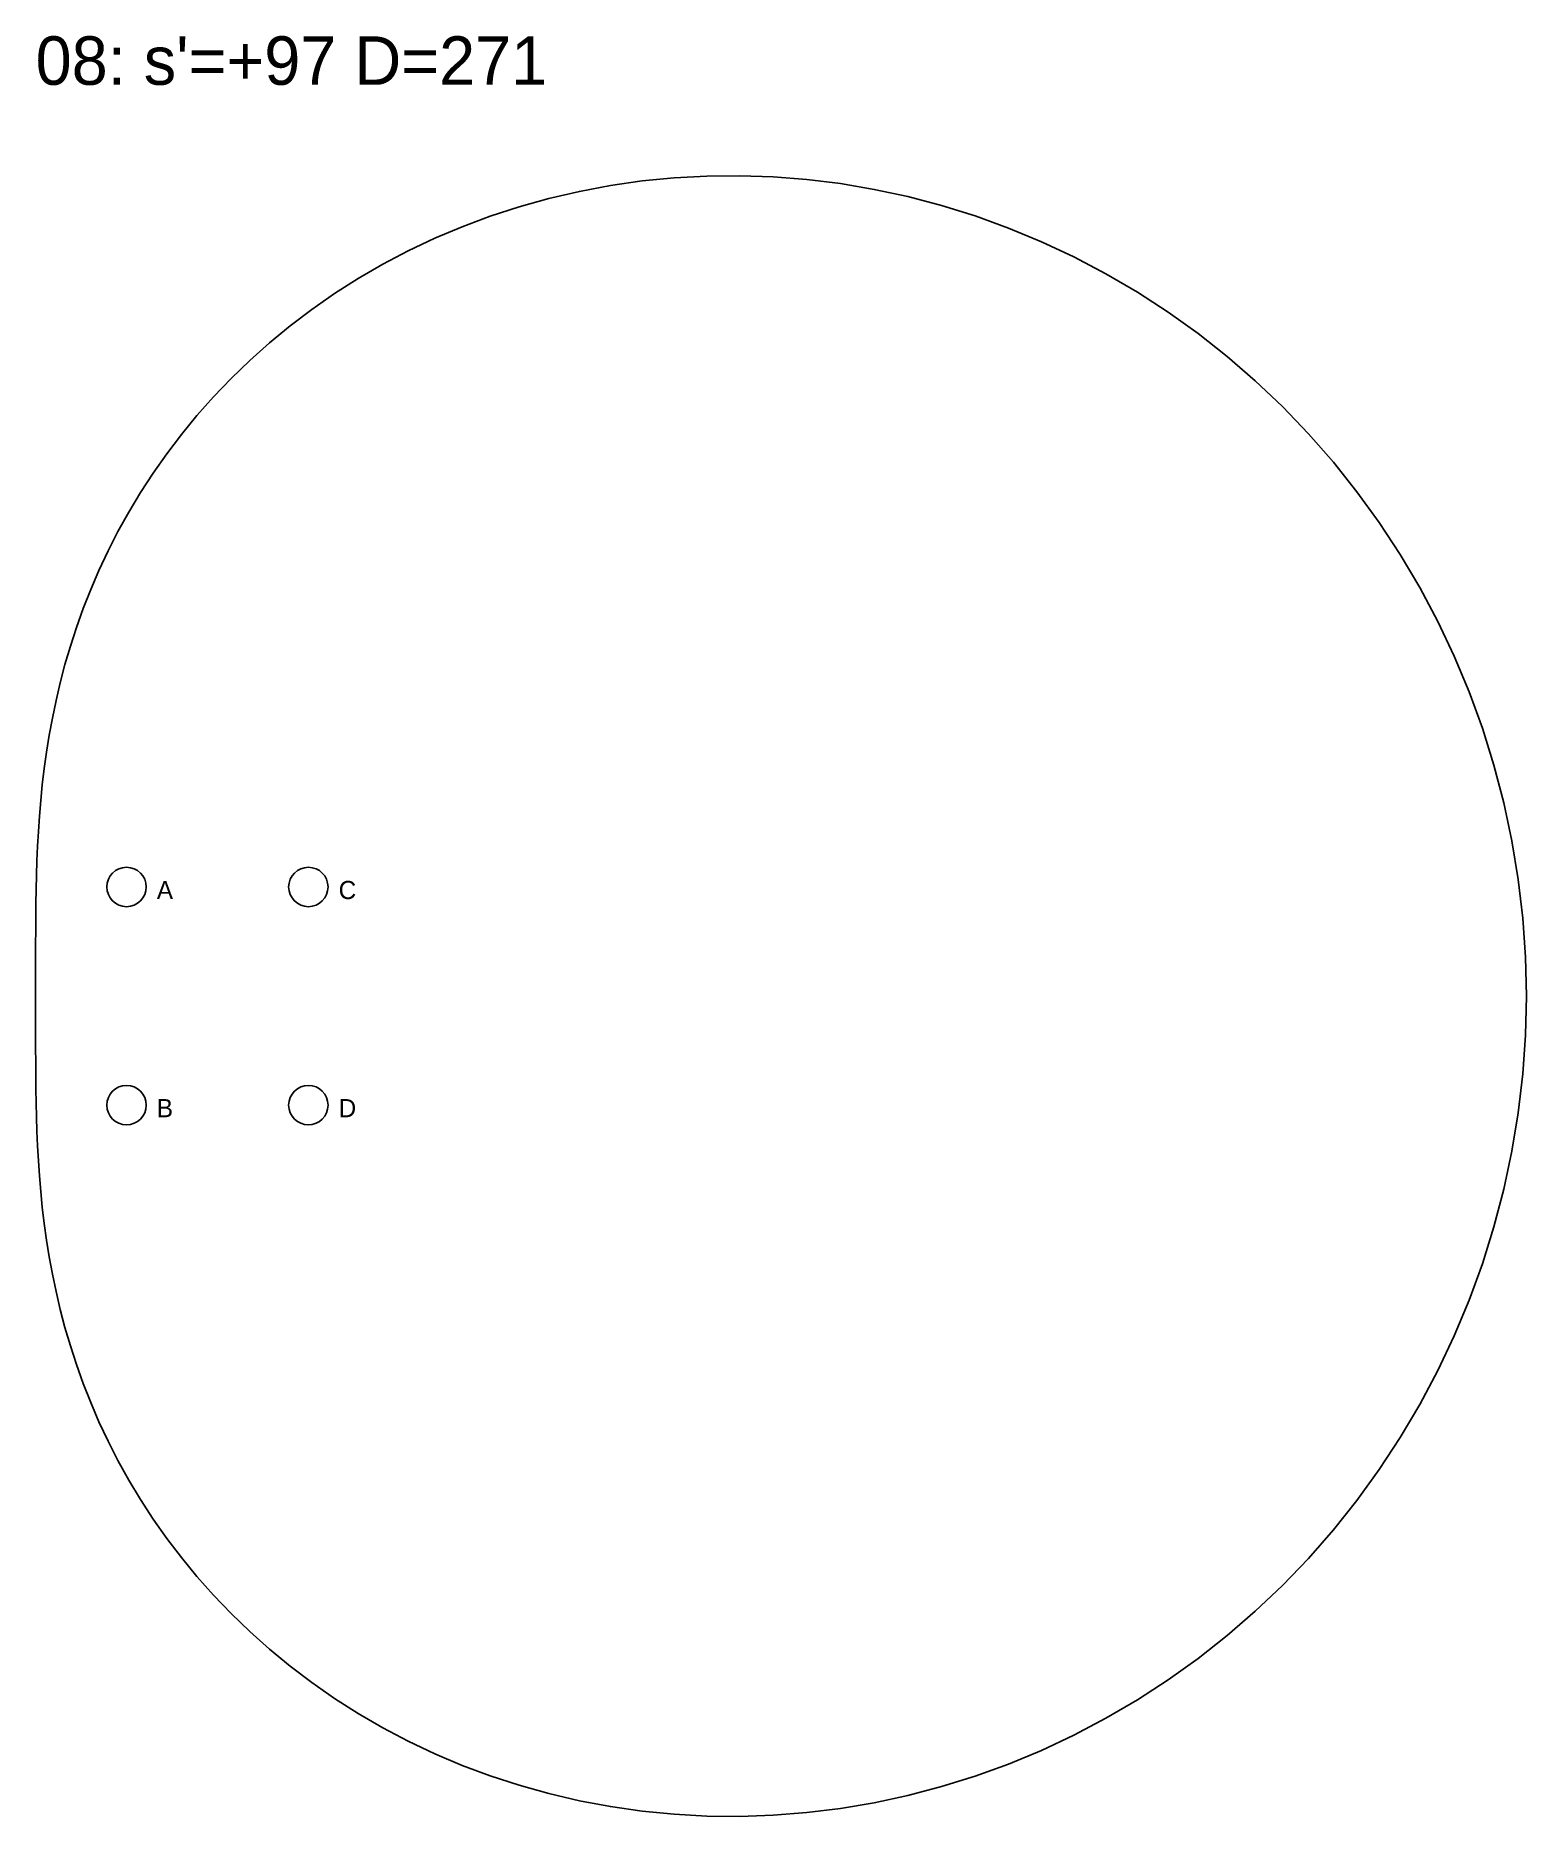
# Model space of a CAD drawing. Header units: millimetres. Extents: x 0 to 2007, y -5243 to 138.
# Drawn here: x 1260 to 1506, y -535.4 to -241.5 of the extents above; entities that cross this region are included whole.
import ezdxf

# ---------------------------------------------------------------- set-up
doc = ezdxf.new("R2010")
doc.units = ezdxf.units.MM
for name, color, linetype in [('DOWEL', 5, 'CONTINUOUS'), ('SLAB_08', 4, 'CONTINUOUS'), ('TEXT', 1, 'CONTINUOUS')]:
    doc.layers.add(name, color=color, linetype=linetype)

msp = doc.modelspace()

# ---------------------------------------------------------------- texts
at = {"layer": 'DOWEL'}
for s, p in [('A', (1280, -384)), ('C', (1310, -384)), ('B', (1280, -420)), ('D', (1310, -420))]:
    msp.add_text(s, height=3, dxfattribs=at).set_placement(p)
at = {"layer": 'TEXT'}
msp.add_text("08: s'=+97 D=271", height=8, dxfattribs=at).set_placement((1260, -249.612))

# ---------------------------------------------------------------- linework, layer by layer
at = {"layer": 'DOWEL'}
for centre in [(1275, -382), (1305, -382), (1275, -418), (1305, -418)]:
    msp.add_circle(centre, 3.25, dxfattribs=at)
at = {"layer": 'SLAB_08'}
msp.add_lwpolyline([(1505.971, -400), (1505.821, -393.563), (1505.372, -387.142), (1504.625, -380.752), (1503.583, -374.409), (1502.248, -368.128), (1500.625, -361.924), (1498.719, -355.813), (1496.534, -349.808), (1494.079, -343.923), (1491.36, -338.173), (1488.386, -332.571), (1485.165, -327.128), (1481.707, -321.858), (1478.022, -316.772), (1474.121, -311.88), (1470.015, -307.193), (1465.716, -302.72), (1461.237, -298.47), (1456.591, -294.45), (1451.79, -290.667), (1446.849, -287.129), (1441.78, -283.84), (1436.599, -280.804), (1431.318, -278.026), (1425.953, -275.509), (1420.518, -273.253), (1415.027, -271.261), (1409.494, -269.533), (1403.933, -268.068), (1398.358, -266.864), (1392.784, -265.921), (1387.223, -265.233), (1381.688, -264.798), (1376.193, -264.612), (1370.749, -264.668), (1365.369, -264.962), (1360.064, -265.486), (1354.844, -266.233), (1349.721, -267.197), (1344.703, -268.367), (1339.8, -269.737), (1335.02, -271.296), (1330.371, -273.035), (1325.86, -274.945), (1321.493, -277.015), (1317.275, -279.234), (1313.213, -281.593), (1309.309, -284.081), (1305.567, -286.686), (1301.991, -289.399), (1298.581, -292.208), (1295.339, -295.102), (1292.265, -298.072), (1289.36, -301.106), (1286.622, -304.195), (1284.051, -307.328), (1281.643, -310.496), (1279.396, -313.69), (1277.308, -316.9), (1275.373, -320.119), (1273.588, -323.337), (1271.949, -326.548), (1270.449, -329.744), (1269.083, -332.919), (1267.847, -336.067), (1266.732, -339.182), (1265.733, -342.259), (1264.844, -345.295), (1264.057, -348.285), (1263.366, -351.226), (1262.763, -354.116), (1262.243, -356.953), (1261.797, -359.735), (1261.42, -362.462), (1261.104, -365.134), (1260.843, -367.752), (1260.63, -370.315), (1260.46, -372.826), (1260.326, -375.287), (1260.224, -377.7), (1260.147, -380.068), (1260.092, -382.394), (1260.054, -384.682), (1260.029, -386.936), (1260.014, -389.16), (1260.006, -391.359), (1260.002, -393.537), (1260, -395.7), (1260, -397.853), (1260, -400), (1260, -402.147), (1260, -404.3), (1260.002, -406.463), (1260.006, -408.641), (1260.014, -410.84), (1260.029, -413.064), (1260.054, -415.318), (1260.092, -417.606), (1260.147, -419.932), (1260.224, -422.3), (1260.326, -424.713), (1260.46, -427.174), (1260.63, -429.685), (1260.843, -432.248), (1261.104, -434.866), (1261.42, -437.538), (1261.797, -440.265), (1262.243, -443.047), (1262.763, -445.884), (1263.366, -448.774), (1264.057, -451.715), (1264.844, -454.705), (1265.733, -457.741), (1266.732, -460.818), (1267.847, -463.933), (1269.083, -467.081), (1270.449, -470.256), (1271.949, -473.452), (1273.588, -476.663), (1275.373, -479.881), (1277.308, -483.1), (1279.396, -486.31), (1281.643, -489.504), (1284.051, -492.672), (1286.622, -495.805), (1289.36, -498.894), (1292.265, -501.928), (1295.339, -504.898), (1298.581, -507.792), (1301.991, -510.601), (1305.567, -513.314), (1309.309, -515.919), (1313.213, -518.407), (1317.275, -520.766), (1321.493, -522.985), (1325.86, -525.055), (1330.371, -526.965), (1335.02, -528.704), (1339.8, -530.263), (1344.703, -531.633), (1349.721, -532.803), (1354.844, -533.767), (1360.064, -534.514), (1365.369, -535.038), (1370.749, -535.332), (1376.193, -535.388), (1381.688, -535.202), (1387.223, -534.767), (1392.784, -534.079), (1398.358, -533.136), (1403.933, -531.932), (1409.494, -530.467), (1415.027, -528.739), (1420.518, -526.747), (1425.953, -524.491), (1431.318, -521.974), (1436.599, -519.196), (1441.78, -516.16), (1446.849, -512.871), (1451.79, -509.333), (1456.591, -505.55), (1461.237, -501.53), (1465.716, -497.28), (1470.015, -492.807), (1474.121, -488.12), (1478.022, -483.228), (1481.707, -478.142), (1485.165, -472.872), (1488.386, -467.429), (1491.36, -461.827), (1494.079, -456.077), (1496.534, -450.192), (1498.719, -444.187), (1500.625, -438.076), (1502.248, -431.872), (1503.583, -425.591), (1504.625, -419.248), (1505.372, -412.858), (1505.821, -406.437)], close=True, dxfattribs=at)

msp.set_redraw_order([(e.dxf.handle, doc.entitydb.next_handle()) for e in msp.query("TEXT MTEXT ATTDEF DIMENSION ARC_DIMENSION")])  # texts and dimensions are drawn at this point

doc.saveas('drawing.dxf')
